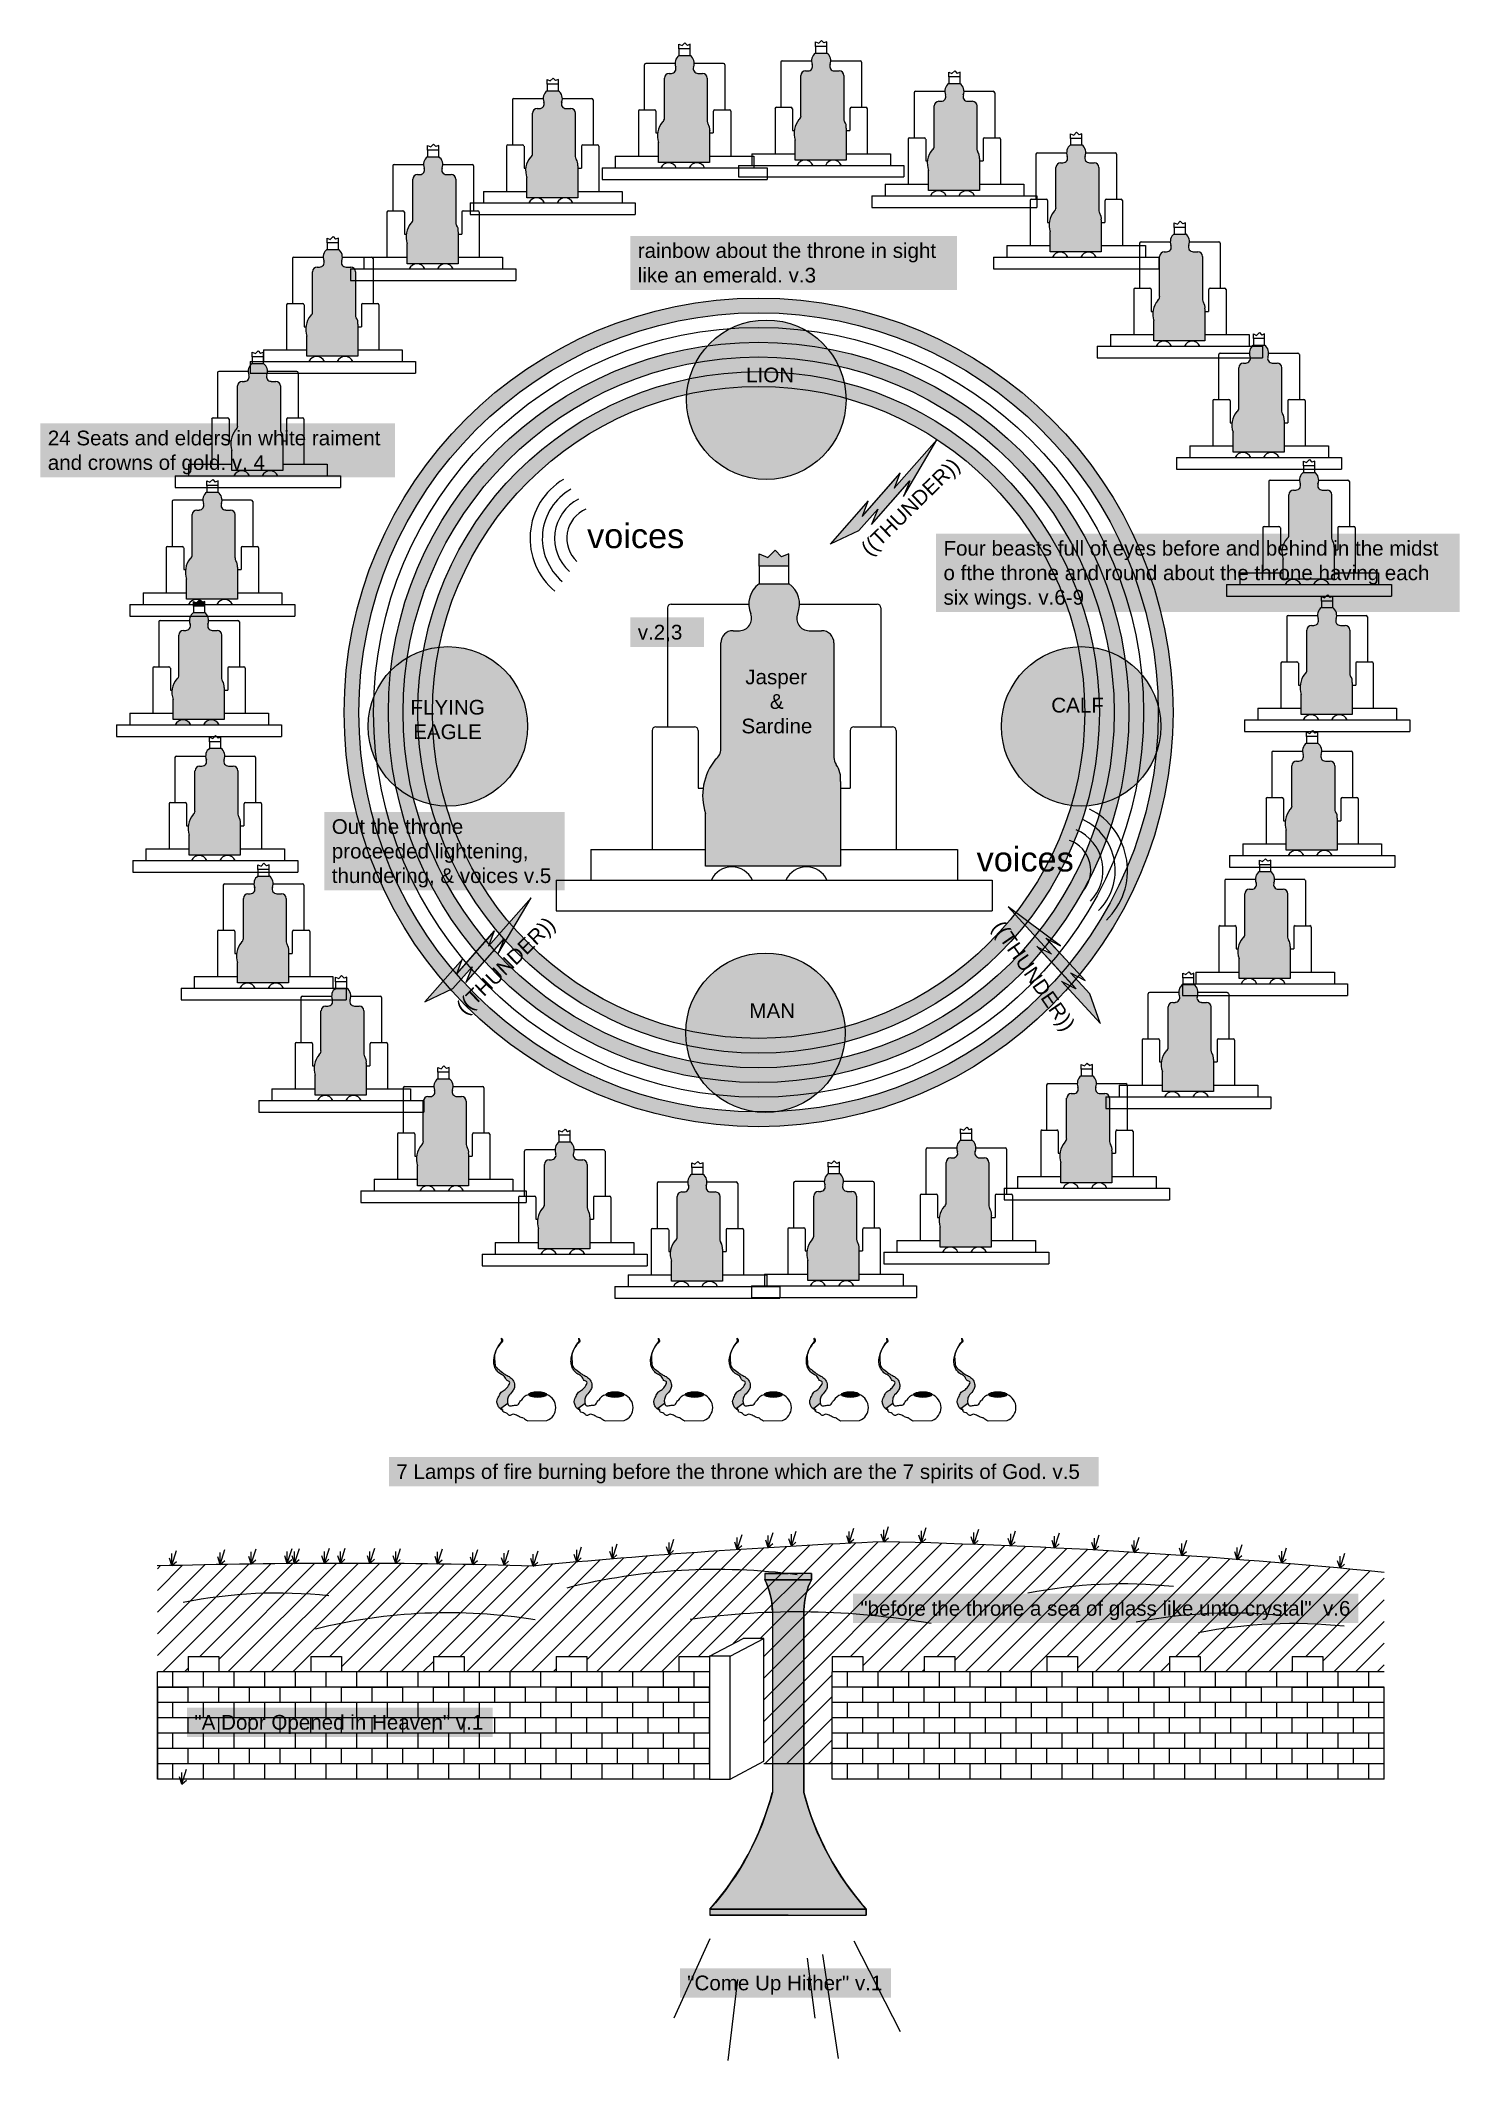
# Model space of a CAD drawing. Header units: inches. Extents: x 10.8 to 60.5, y 1.2 to 19.4.
# Drawn here: x 10.8 to 22.37, y 1.19 to 17.66 of the extents above; entities that cross this region are included whole.
import ezdxf

# ---------------------------------------------------------------- set-up
doc = ezdxf.new("R2010")
doc.units = ezdxf.units.IN
doc.header["$MEASUREMENT"] = 0
for name, color, linetype in [('4beasts', 224, 'Continuous'), ('crystalsea', 130, 'Continuous'), ('Door', 162, 'Continuous'), ('eldersthrones', 174, 'Continuous'), ('grass', 100, 'Continuous'), ('lamps', 20, 'Continuous'), ('rainbow', 86, 'Continuous'), ('text', 18, 'Continuous'), ('throne', 1, 'Continuous'), ('trumpet', 26, 'Continuous'), ('voices thunders lightening', 50, 'Continuous')]:
    doc.layers.add(name, color=color, linetype=linetype)
doc.styles.get("Standard").update_dxf_attribs({"font": 'arial.ttf'})

msp = doc.modelspace()

# ---------------------------------------------------------------- texts
at = {"layer": 'text', "char_height": 0.12, "attachment_point": 1, "bg_fill": 1, "box_fill_scale": 1.5, "bg_fill_color": 7, "bg_fill_transparency": 0}
for s, width, heights, insert in [('rainbow about the throne in sight like an emerald. v.3', 2.54133, [0.329], (15.673, 16.01)), ('\\pi0.16432;LION', 0.69387, [0], (16.392, 14.996)), ('24 Seats and elders in white raiment and crowns of gold. v. 4', 2.76957, [0.373], (10.864, 14.482)), ('Four beasts full of eyes before and behind in the midst o fthe throne and round about the throne having each six wings. v.6-9', 4.14726, [0.593], (18.165, 13.583)), ('v.2,3', 0.47932, [0], (15.673, 12.899)), ('\\pi0.075619;Jasper\\P\\pi0.27571;&\\P\\pi0.044432;Sardine', 0.65219, [0], (16.474, 12.534)), ('\\pi0.1407;CALF', 0.69387, [0], (18.903, 12.304)), ('\\pi0.056307;FLYING \\P\\pi0.078531;EAGLE', 0.69387, [0], (13.764, 12.287)), ('Out the throne proceeded lightening, thundering, & voices v.5', 1.83874, [0.644], (13.179, 11.314)), ('\\pi0.17377;MAN', 0.69387, [0], (16.409, 9.813)), ('7 Lamps of fire burning before the throne which are the 7 spirits of God. v.5', 5.66491, [0], (13.705, 6.055)), ('"before the throne a sea of glass like unto crystal"  v.6', 4.00035, [0], (17.487, 4.94)), ('"A Door Opened in Heaven" v.1', 2.37152, [0.111], (12.059, 4.011)), ('"Come Up Hither" v.1', 1.60058, [0], (16.076, 1.886))]:
    msp.add_mtext_dynamic_manual_height_columns(s, width=width, gutter_width=1, heights=heights, dxfattribs=dict(at, insert=insert))
at = {"layer": 'voices thunders lightening', "char_height": 0.12, "attachment_point": 1}
for insert, rotation in [((17.48, 13.54), 44.3881), ((14.181, 9.798), 44.3881), ((18.653, 10.501), 304.6685)]:
    msp.add_mtext_dynamic_manual_height_columns('((THUNDER))', width=0.92575, gutter_width=1, heights=[0], dxfattribs=dict(at, insert=insert, rotation=rotation))
at = {"layer": 'voices thunders lightening', "char_height": 0.2, "attachment_point": 1}
for insert in [(15.26, 13.724), (18.435, 11.088)]:
    msp.add_mtext_dynamic_manual_height_columns('voices', width=0.92575, gutter_width=1, heights=[0], dxfattribs=dict(at, insert=insert))

# ---------------------------------------------------------------- blocks, each defined once
blk = doc.blocks.new('*U42')
at = {"layer": 'eldersthrones'}
h = blk.add_hatch(color=256, dxfattribs=at)
h.dxf.hatch_style = 1
h.paths.add_polyline_path([(-0.165, -0.057, -0.243664), (-0.181, -0.088, 0.257774), (-0.212, -0.256), (-0.212, -0.419), (0.204, -0.419), (0.204, -0.16, 0.199298), (0.192, -0.105, -0.157096), (0.184, -0.083), (0.184, 0.27, 0.414214), (0.147, 0.308), (0.108, 0.308, -0.533073), (0.073, 0.36, 0.344967), (0.046, 0.453), (-0.046, 0.453, 0.344967), (-0.073, 0.36, -0.533073), (-0.108, 0.308), (-0.127, 0.308, 0.414214), (-0.165, 0.27)])
for p, q in [((-0.046, 0.507), (-0.046, 0.545)), ((-0.046, 0.545), (-0.02, 0.534)), ((-0.02, 0.534), (0.003, 0.557)), ((0.003, 0.557), (0.023, 0.536)), ((0.046, 0.545), (0.023, 0.536)), ((0.046, 0.507), (0.046, 0.545)), ((-0.329, 0.378), (-0.329, 0.011)), ((-0.317, 0.39), (-0.078, 0.39)), ((0.078, 0.39), (0.317, 0.39)), ((0.329, 0.378), (0.329, 0.011)), ((-0.165, -0.057), (-0.165, 0.27)), ((-0.127, 0.308), (-0.108, 0.308)), ((0.108, 0.308), (0.147, 0.308)), ((0.184, 0.27), (0.184, -0.083)), ((-0.365, 0.011), (-0.246, 0.011)), ((0.246, 0.011), (0.365, 0.011)), ((-0.376, 0), (-0.376, -0.367)), ((-0.234, 0), (-0.234, -0.178)), ((0.204, -0.163), (0.204, -0.419)), ((0.234, 0), (0.234, -0.178)), ((0.376, 0), (0.376, -0.367)), ((-0.234, -0.178), (-0.219, -0.178)), ((-0.212, -0.419), (-0.212, -0.253)), ((0.204, -0.178), (0.234, -0.178)), ((-0.673, -0.462), (0.673, -0.462)), ((-0.673, -0.462), (-0.673, -0.557)), ((-0.565, -0.367), (-0.212, -0.367)), ((-0.565, -0.367), (-0.565, -0.462)), ((-0.565, -0.462), (0.565, -0.462)), ((0.204, -0.419), (-0.212, -0.419)), ((0.204, -0.367), (0.565, -0.367)), ((0.565, -0.367), (0.565, -0.462)), ((0.673, -0.462), (0.673, -0.557)), ((-0.673, -0.557), (0.673, -0.557))]:
    blk.add_line(p, q, dxfattribs=at)
blk.add_lwpolyline([(-0.046, 0.453), (0.046, 0.453), (0.046, 0.507), (-0.046, 0.507)], close=True, dxfattribs=at)
for centre, radius, start, end in [((-0.317, 0.378), 0.0114, 90, 180), ((-0.108, 0.346), 0.0379, 270, 22.2436), ((0, 0.39), 0.0784, 126.1125, 202.2436), ((0, 0.39), 0.0784, 337.7564, 54.4555), ((0.108, 0.346), 0.0379, 157.7564, 270), ((0.317, 0.378), 0.0114, 0, 90), ((-0.127, 0.27), 0.0379, 90, 180), ((0.147, 0.27), 0.0379, 0, 90), ((-0.365, 0), 0.0114, 90, 180), ((-0.246, 0), 0.0114, 0, 90), ((0.246, 0), 0.0114, 90, 180), ((0.365, 0), 0.0114, 0, 90), ((-0.044, -0.2), 0.177, 140.647, 198.4658), ((-0.202, -0.057), 0.0379, 305.2236, 0), ((0.222, -0.083), 0.0379, 180, 215.7118), ((0.132, -0.148), 0.0732, 352.3924, 35.7118), ((0.242, -0.163), 0.0379, 172.3924, 180), ((-0.131, -0.49), 0.0693, 23.97, 156.03), ((0.1, -0.49), 0.0693, 23.97, 156.03)]:
    blk.add_arc(centre, radius, start, end, dxfattribs=at)
blk = doc.blocks.new('*U43')
at = {"layer": 'eldersthrones', "color": 0, "linetype": 'ByBlock', "lineweight": -2, "transparency": 16777216}
for p in [(16.055, 17.087), (17.168, 17.107), (14.98, 16.8), (18.254, 16.859), (14.005, 16.262), (19.247, 16.358), (20.092, 15.632), (13.187, 15.507), (20.737, 14.725), (12.576, 14.576), (21.145, 13.689), (12.206, 13.527), (12.097, 12.545), (21.292, 12.586), (21.17, 11.48), (12.229, 11.439), (12.623, 10.398), (20.786, 10.435), (20.161, 9.513), (13.256, 9.482), (14.09, 8.745), (19.334, 8.769), (15.077, 8.23), (18.351, 8.245), (16.159, 7.967), (17.272, 7.972)]:
    blk.add_blockref('*U42', p, dxfattribs=at)

# ---------------------------------------------------------------- hatches: boundary and pattern name
at = {"layer": '4beasts'}
h = msp.add_hatch(color=256, dxfattribs=at)
h.dxf.hatch_style = 1
h.paths.add_polyline_path([(17.371, 14.734, 1), (16.071, 14.734, 1)])
h.paths.add_polyline_path([(13.475, 12.071, 1), (14.775, 12.071, 1)])
h.paths.add_polyline_path([(19.937, 12.071, 1), (18.637, 12.071, 1)])
h.paths.add_polyline_path([(16.064, 9.573, 1), (17.364, 9.573, 1)])
h.paths.add_polyline_path([(16.514, 14.808), (16.965, 14.808), (16.965, 15.055), (16.514, 15.055)], flags=24)
h.paths.add_polyline_path([(13.776, 11.897), (14.442, 11.897), (14.442, 12.347), (13.776, 12.347)], flags=24)
h.paths.add_polyline_path([(19.006, 12.116), (19.494, 12.116), (19.494, 12.363), (19.006, 12.363)], flags=24)
h.paths.add_polyline_path([(16.54, 9.627), (16.973, 9.627), (16.973, 9.874), (16.54, 9.874)], flags=24)
at = {"layer": 'crystalsea'}
h = msp.add_hatch(dxfattribs=at)
h.set_pattern_fill('ANSI31', color=256)
h.set_pattern_definition([(45, (0, -1.25184), (-0.08838835, 0.08838835), [])])
edge = h.paths.add_edge_path()
edge.add_arc((16.387, -48.831), 54.27, 84.3214, 88.6354)
edge.add_arc((20.002, -48.797), 54.27, 92.4537, 95.4783)
edge.add_arc((13.282, -49.023), 54.27, 88.3744, 91.6104)
edge.add_line((11.757, 5.226), (11.757, 4.362))
edge.add_line((11.757, 4.362), (12.007, 4.362))
edge.add_line((12.007, 4.362), (12.007, 4.487))
edge.add_line((12.007, 4.487), (12.257, 4.487))
edge.add_line((12.257, 4.487), (12.257, 4.362))
edge.add_line((12.257, 4.362), (13.007, 4.362))
edge.add_line((13.007, 4.362), (13.007, 4.487))
edge.add_line((13.007, 4.487), (13.257, 4.487))
edge.add_line((13.257, 4.487), (13.257, 4.362))
edge.add_line((13.257, 4.362), (14.007, 4.362))
edge.add_line((14.007, 4.362), (14.007, 4.487))
edge.add_line((14.007, 4.487), (14.257, 4.487))
edge.add_line((14.257, 4.487), (14.257, 4.362))
edge.add_line((14.257, 4.362), (15.007, 4.362))
edge.add_line((15.007, 4.362), (15.007, 4.487))
edge.add_line((15.007, 4.487), (15.257, 4.487))
edge.add_line((15.257, 4.487), (15.257, 4.362))
edge.add_line((15.257, 4.362), (16.007, 4.362))
edge.add_line((16.007, 4.362), (16.007, 4.487))
edge.add_line((16.007, 4.487), (16.252, 4.487))
edge.add_line((16.252, 4.487), (16.531, 4.635))
edge.add_line((16.531, 4.635), (16.7, 4.635))
edge.add_line((16.7, 4.635), (16.7, 3.612))
edge.add_line((16.7, 3.612), (17.257, 3.612))
edge.add_line((17.257, 3.612), (17.257, 4.487))
edge.add_line((17.257, 4.487), (17.507, 4.487))
edge.add_line((17.507, 4.487), (17.507, 4.362))
edge.add_line((17.507, 4.362), (18.007, 4.362))
edge.add_line((18.007, 4.362), (18.007, 4.487))
edge.add_line((18.007, 4.487), (18.257, 4.487))
edge.add_line((18.257, 4.487), (18.257, 4.362))
edge.add_line((18.257, 4.362), (19.007, 4.362))
edge.add_line((19.007, 4.362), (19.007, 4.487))
edge.add_line((19.007, 4.487), (19.257, 4.487))
edge.add_line((19.257, 4.487), (19.257, 4.362))
edge.add_line((19.257, 4.362), (20.007, 4.362))
edge.add_line((20.007, 4.362), (20.007, 4.487))
edge.add_line((20.007, 4.487), (20.257, 4.487))
edge.add_line((20.257, 4.487), (20.257, 4.362))
edge.add_line((20.257, 4.362), (21.007, 4.362))
edge.add_line((21.007, 4.362), (21.007, 4.487))
edge.add_line((21.007, 4.487), (21.257, 4.487))
edge.add_line((21.257, 4.487), (21.257, 4.362))
edge.add_line((21.257, 4.362), (21.757, 4.362))
edge.add_line((21.757, 4.362), (21.757, 5.173))
at = {"layer": 'eldersthrones'}
h = msp.add_hatch(color=256, dxfattribs=at)
h.dxf.hatch_style = 1
h.paths.add_polyline_path([(12.143, 13.09), (12.12, 13.08), (12.1, 13.101), (12.077, 13.079), (12.051, 13.09), (12.051, 13.052), (12.143, 13.052)])
h = msp.add_hatch(color=256, dxfattribs=at)
h.dxf.hatch_style = 1
h.paths.add_polyline_path([(11.903, 12.083), (12.03, 12.083, 0.64978)])
h.paths.add_polyline_path([(12.133, 12.083), (12.26, 12.083, 0.64978)])
at = {"layer": 'lamps'}
h = msp.add_hatch(color=256, dxfattribs=at)
h.dxf.hatch_style = 1
edge = h.paths.add_edge_path()
edge.add_spline(control_points=[(14.613, 6.55), (14.61, 6.559), (14.609, 6.578), (14.619, 6.617), (14.65, 6.644), (14.67, 6.679), (14.669, 6.716), (14.653, 6.753), (14.619, 6.773), (14.583, 6.791), (14.552, 6.82), (14.509, 6.845), (14.509, 6.89), (14.504, 6.92), (14.505, 6.938), (14.506, 6.944)], knot_values=[0.874791, 0.874791, 0.874791, 0.874791, 0.9005, 0.934808, 0.988404, 1.022052, 1.052139, 1.095228, 1.136187, 1.167196, 1.216585, 1.265599, 1.302203, 1.341432, 1.358074, 1.358074, 1.358074, 1.358074], degree=3, periodic=0)
edge.add_spline(control_points=[(14.506, 6.944), (14.502, 6.931), (14.497, 6.904), (14.5, 6.87), (14.508, 6.839), (14.527, 6.814), (14.551, 6.788), (14.592, 6.777), (14.596, 6.737), (14.638, 6.729), (14.617, 6.69), (14.595, 6.664), (14.556, 6.646), (14.541, 6.606), (14.521, 6.572), (14.53, 6.537), (14.54, 6.519), (14.547, 6.512)], knot_values=[0.035123, 0.035123, 0.035123, 0.035123, 0.076366, 0.115596, 0.137502, 0.17006, 0.210568, 0.241577, 0.284988, 0.309269, 0.340685, 0.381188, 0.422147, 0.459858, 0.504593, 0.535277, 0.563672, 0.563672, 0.563672, 0.563672], degree=3, periodic=0)
edge.add_spline(control_points=[(14.547, 6.512), (14.551, 6.512), (14.555, 6.511), (14.558, 6.51)], knot_values=[2.377214, 2.377214, 2.377214, 2.377214, 2.387354, 2.387354, 2.387354, 2.387354], degree=3, periodic=0)
edge.add_line((14.558, 6.51), (14.613, 6.55))
h = msp.add_hatch(color=256, dxfattribs=at)
h.dxf.hatch_style = 1
edge = h.paths.add_edge_path()
edge.add_spline(control_points=[(15.243, 6.55), (15.24, 6.559), (15.239, 6.578), (15.249, 6.617), (15.28, 6.644), (15.3, 6.679), (15.299, 6.716), (15.283, 6.753), (15.249, 6.773), (15.213, 6.791), (15.182, 6.82), (15.139, 6.845), (15.139, 6.89), (15.134, 6.92), (15.135, 6.938), (15.136, 6.944)], knot_values=[0.874791, 0.874791, 0.874791, 0.874791, 0.9005, 0.934808, 0.988404, 1.022052, 1.052139, 1.095228, 1.136187, 1.167196, 1.216585, 1.265599, 1.302203, 1.341432, 1.358074, 1.358074, 1.358074, 1.358074], degree=3, periodic=0)
edge.add_spline(control_points=[(15.136, 6.944), (15.132, 6.931), (15.127, 6.904), (15.13, 6.87), (15.138, 6.839), (15.157, 6.814), (15.181, 6.788), (15.221, 6.777), (15.226, 6.737), (15.268, 6.729), (15.247, 6.69), (15.225, 6.664), (15.186, 6.646), (15.171, 6.606), (15.151, 6.572), (15.16, 6.537), (15.17, 6.519), (15.177, 6.512)], knot_values=[0.035123, 0.035123, 0.035123, 0.035123, 0.076366, 0.115596, 0.137502, 0.17006, 0.210568, 0.241577, 0.284988, 0.309269, 0.340685, 0.381188, 0.422147, 0.459858, 0.504593, 0.535277, 0.563672, 0.563672, 0.563672, 0.563672], degree=3, periodic=0)
edge.add_spline(control_points=[(15.177, 6.512), (15.181, 6.512), (15.185, 6.511), (15.188, 6.51)], knot_values=[2.377214, 2.377214, 2.377214, 2.377214, 2.387354, 2.387354, 2.387354, 2.387354], degree=3, periodic=0)
edge.add_line((15.188, 6.51), (15.243, 6.55))
h = msp.add_hatch(color=256, dxfattribs=at)
h.dxf.hatch_style = 1
edge = h.paths.add_edge_path()
edge.add_spline(control_points=[(15.892, 6.55), (15.889, 6.559), (15.888, 6.578), (15.898, 6.617), (15.929, 6.644), (15.949, 6.679), (15.948, 6.716), (15.932, 6.753), (15.898, 6.773), (15.862, 6.791), (15.831, 6.82), (15.788, 6.845), (15.788, 6.89), (15.783, 6.92), (15.784, 6.938), (15.785, 6.944)], knot_values=[0.874791, 0.874791, 0.874791, 0.874791, 0.9005, 0.934808, 0.988404, 1.022052, 1.052139, 1.095228, 1.136187, 1.167196, 1.216585, 1.265599, 1.302203, 1.341432, 1.358074, 1.358074, 1.358074, 1.358074], degree=3, periodic=0)
edge.add_spline(control_points=[(15.785, 6.944), (15.781, 6.931), (15.776, 6.904), (15.779, 6.87), (15.787, 6.839), (15.806, 6.814), (15.83, 6.788), (15.871, 6.777), (15.875, 6.737), (15.917, 6.729), (15.896, 6.69), (15.874, 6.664), (15.835, 6.646), (15.82, 6.606), (15.8, 6.572), (15.809, 6.537), (15.819, 6.519), (15.826, 6.512)], knot_values=[0.035123, 0.035123, 0.035123, 0.035123, 0.076366, 0.115596, 0.137502, 0.17006, 0.210568, 0.241577, 0.284988, 0.309269, 0.340685, 0.381188, 0.422147, 0.459858, 0.504593, 0.535277, 0.563672, 0.563672, 0.563672, 0.563672], degree=3, periodic=0)
edge.add_spline(control_points=[(15.826, 6.512), (15.83, 6.512), (15.834, 6.511), (15.837, 6.51)], knot_values=[2.377214, 2.377214, 2.377214, 2.377214, 2.387354, 2.387354, 2.387354, 2.387354], degree=3, periodic=0)
edge.add_line((15.837, 6.51), (15.892, 6.55))
h = msp.add_hatch(color=256, dxfattribs=at)
h.dxf.hatch_style = 1
edge = h.paths.add_edge_path()
edge.add_spline(control_points=[(16.533, 6.55), (16.531, 6.559), (16.529, 6.578), (16.539, 6.617), (16.571, 6.644), (16.591, 6.679), (16.59, 6.716), (16.574, 6.753), (16.54, 6.773), (16.504, 6.791), (16.473, 6.82), (16.429, 6.845), (16.429, 6.89), (16.425, 6.92), (16.426, 6.938), (16.427, 6.944)], knot_values=[0.874791, 0.874791, 0.874791, 0.874791, 0.9005, 0.934808, 0.988404, 1.022052, 1.052139, 1.095228, 1.136187, 1.167196, 1.216585, 1.265599, 1.302203, 1.341432, 1.358074, 1.358074, 1.358074, 1.358074], degree=3, periodic=0)
edge.add_spline(control_points=[(16.427, 6.944), (16.423, 6.931), (16.418, 6.904), (16.421, 6.87), (16.428, 6.839), (16.448, 6.814), (16.472, 6.788), (16.512, 6.777), (16.516, 6.737), (16.559, 6.729), (16.538, 6.69), (16.515, 6.664), (16.476, 6.646), (16.462, 6.606), (16.442, 6.572), (16.451, 6.537), (16.461, 6.519), (16.468, 6.512)], knot_values=[0.035123, 0.035123, 0.035123, 0.035123, 0.076366, 0.115596, 0.137502, 0.17006, 0.210568, 0.241577, 0.284988, 0.309269, 0.340685, 0.381188, 0.422147, 0.459858, 0.504593, 0.535277, 0.563672, 0.563672, 0.563672, 0.563672], degree=3, periodic=0)
edge.add_spline(control_points=[(16.468, 6.512), (16.471, 6.512), (16.475, 6.511), (16.479, 6.51)], knot_values=[2.377214, 2.377214, 2.377214, 2.377214, 2.387354, 2.387354, 2.387354, 2.387354], degree=3, periodic=0)
edge.add_line((16.479, 6.51), (16.533, 6.55))
h = msp.add_hatch(color=256, dxfattribs=at)
h.dxf.hatch_style = 1
edge = h.paths.add_edge_path()
edge.add_spline(control_points=[(17.161, 6.55), (17.159, 6.559), (17.157, 6.578), (17.167, 6.617), (17.199, 6.644), (17.219, 6.679), (17.217, 6.716), (17.202, 6.753), (17.168, 6.773), (17.131, 6.791), (17.101, 6.82), (17.057, 6.845), (17.057, 6.89), (17.052, 6.92), (17.054, 6.938), (17.054, 6.944)], knot_values=[0.874791, 0.874791, 0.874791, 0.874791, 0.9005, 0.934808, 0.988404, 1.022052, 1.052139, 1.095228, 1.136187, 1.167196, 1.216585, 1.265599, 1.302203, 1.341432, 1.358074, 1.358074, 1.358074, 1.358074], degree=3, periodic=0)
edge.add_spline(control_points=[(17.054, 6.944), (17.051, 6.931), (17.045, 6.904), (17.049, 6.87), (17.056, 6.839), (17.076, 6.814), (17.1, 6.788), (17.14, 6.777), (17.144, 6.737), (17.187, 6.729), (17.165, 6.69), (17.143, 6.664), (17.104, 6.646), (17.09, 6.606), (17.07, 6.572), (17.079, 6.537), (17.089, 6.519), (17.096, 6.512)], knot_values=[0.035123, 0.035123, 0.035123, 0.035123, 0.076366, 0.115596, 0.137502, 0.17006, 0.210568, 0.241577, 0.284988, 0.309269, 0.340685, 0.381188, 0.422147, 0.459858, 0.504593, 0.535277, 0.563672, 0.563672, 0.563672, 0.563672], degree=3, periodic=0)
edge.add_spline(control_points=[(17.096, 6.512), (17.099, 6.512), (17.103, 6.511), (17.107, 6.51)], knot_values=[2.377214, 2.377214, 2.377214, 2.377214, 2.387354, 2.387354, 2.387354, 2.387354], degree=3, periodic=0)
edge.add_line((17.107, 6.51), (17.161, 6.55))
h = msp.add_hatch(color=256, dxfattribs=at)
h.dxf.hatch_style = 1
edge = h.paths.add_edge_path()
edge.add_spline(control_points=[(17.753, 6.55), (17.751, 6.559), (17.749, 6.578), (17.759, 6.617), (17.791, 6.644), (17.81, 6.679), (17.809, 6.716), (17.793, 6.753), (17.76, 6.773), (17.723, 6.791), (17.692, 6.82), (17.649, 6.845), (17.649, 6.89), (17.644, 6.92), (17.646, 6.938), (17.646, 6.944)], knot_values=[0.874791, 0.874791, 0.874791, 0.874791, 0.9005, 0.934808, 0.988404, 1.022052, 1.052139, 1.095228, 1.136187, 1.167196, 1.216585, 1.265599, 1.302203, 1.341432, 1.358074, 1.358074, 1.358074, 1.358074], degree=3, periodic=0)
edge.add_spline(control_points=[(17.646, 6.944), (17.642, 6.931), (17.637, 6.904), (17.64, 6.87), (17.648, 6.839), (17.668, 6.814), (17.691, 6.788), (17.732, 6.777), (17.736, 6.737), (17.779, 6.729), (17.757, 6.69), (17.735, 6.664), (17.696, 6.646), (17.681, 6.606), (17.662, 6.572), (17.671, 6.537), (17.681, 6.519), (17.687, 6.512)], knot_values=[0.035123, 0.035123, 0.035123, 0.035123, 0.076366, 0.115596, 0.137502, 0.17006, 0.210568, 0.241577, 0.284988, 0.309269, 0.340685, 0.381188, 0.422147, 0.459858, 0.504593, 0.535277, 0.563672, 0.563672, 0.563672, 0.563672], degree=3, periodic=0)
edge.add_spline(control_points=[(17.687, 6.512), (17.691, 6.512), (17.695, 6.511), (17.698, 6.51)], knot_values=[2.377214, 2.377214, 2.377214, 2.377214, 2.387354, 2.387354, 2.387354, 2.387354], degree=3, periodic=0)
edge.add_line((17.699, 6.51), (17.753, 6.55))
h = msp.add_hatch(color=256, dxfattribs=at)
h.dxf.hatch_style = 1
edge = h.paths.add_edge_path()
edge.add_spline(control_points=[(18.364, 6.55), (18.362, 6.559), (18.36, 6.578), (18.37, 6.617), (18.401, 6.644), (18.421, 6.679), (18.42, 6.716), (18.404, 6.753), (18.371, 6.773), (18.334, 6.791), (18.303, 6.82), (18.26, 6.845), (18.26, 6.89), (18.255, 6.92), (18.256, 6.938), (18.257, 6.944)], knot_values=[0.874791, 0.874791, 0.874791, 0.874791, 0.9005, 0.934808, 0.988404, 1.022052, 1.052139, 1.095228, 1.136187, 1.167196, 1.216585, 1.265599, 1.302203, 1.341432, 1.358074, 1.358074, 1.358074, 1.358074], degree=3, periodic=0)
edge.add_spline(control_points=[(18.257, 6.944), (18.253, 6.931), (18.248, 6.904), (18.251, 6.87), (18.259, 6.839), (18.278, 6.814), (18.302, 6.788), (18.343, 6.777), (18.347, 6.737), (18.39, 6.729), (18.368, 6.69), (18.346, 6.664), (18.307, 6.646), (18.292, 6.606), (18.273, 6.572), (18.282, 6.537), (18.292, 6.519), (18.298, 6.512)], knot_values=[0.035123, 0.035123, 0.035123, 0.035123, 0.076366, 0.115596, 0.137502, 0.17006, 0.210568, 0.241577, 0.284988, 0.309269, 0.340685, 0.381188, 0.422147, 0.459858, 0.504593, 0.535277, 0.563672, 0.563672, 0.563672, 0.563672], degree=3, periodic=0)
edge.add_spline(control_points=[(18.298, 6.512), (18.302, 6.512), (18.306, 6.511), (18.309, 6.51)], knot_values=[2.377214, 2.377214, 2.377214, 2.377214, 2.387354, 2.387354, 2.387354, 2.387354], degree=3, periodic=0)
edge.add_line((18.31, 6.51), (18.364, 6.55))
h = msp.add_hatch(color=256, dxfattribs=at)
h.dxf.hatch_style = 1
edge = h.paths.add_edge_path()
edge.add_ellipse((14.857, 6.623), major_axis=(0.0731, 0), ratio=0.313618, start_angle=313.91, end_angle=588.4997)
edge.add_ellipse((14.858, 6.602), major_axis=(0.0502, 0), ratio=0.456322, start_angle=370.1759, end_angle=531.4803, ccw=False)
h = msp.add_hatch(color=256, dxfattribs=at)
h.dxf.hatch_style = 1
edge = h.paths.add_edge_path()
edge.add_ellipse((15.487, 6.623), major_axis=(0.0731, 0), ratio=0.313618, start_angle=313.91, end_angle=588.4997)
edge.add_ellipse((15.488, 6.602), major_axis=(0.0502, 0), ratio=0.456322, start_angle=370.1759, end_angle=531.4803, ccw=False)
h = msp.add_hatch(color=256, dxfattribs=at)
h.dxf.hatch_style = 1
edge = h.paths.add_edge_path()
edge.add_ellipse((16.136, 6.623), major_axis=(0.0731, 0), ratio=0.313618, start_angle=313.91, end_angle=588.4997)
edge.add_ellipse((16.137, 6.602), major_axis=(0.0502, 0), ratio=0.456322, start_angle=370.1759, end_angle=531.4803, ccw=False)
h = msp.add_hatch(color=256, dxfattribs=at)
h.dxf.hatch_style = 1
edge = h.paths.add_edge_path()
edge.add_ellipse((16.778, 6.623), major_axis=(0.0731, 0), ratio=0.313618, start_angle=313.91, end_angle=588.4997)
edge.add_ellipse((16.779, 6.602), major_axis=(0.0502, 0), ratio=0.456322, start_angle=370.1759, end_angle=531.4803, ccw=False)
h = msp.add_hatch(color=256, dxfattribs=at)
h.dxf.hatch_style = 1
edge = h.paths.add_edge_path()
edge.add_ellipse((17.406, 6.623), major_axis=(0.0731, 0), ratio=0.313618, start_angle=313.91, end_angle=588.4997)
edge.add_ellipse((17.407, 6.602), major_axis=(0.0502, 0), ratio=0.456322, start_angle=370.1759, end_angle=531.4803, ccw=False)
h = msp.add_hatch(color=256, dxfattribs=at)
h.dxf.hatch_style = 1
edge = h.paths.add_edge_path()
edge.add_ellipse((17.997, 6.623), major_axis=(0.0731, 0), ratio=0.313618, start_angle=313.91, end_angle=588.4997)
edge.add_ellipse((17.999, 6.602), major_axis=(0.0502, 0), ratio=0.456322, start_angle=370.1759, end_angle=531.4803, ccw=False)
h = msp.add_hatch(color=256, dxfattribs=at)
h.dxf.hatch_style = 1
edge = h.paths.add_edge_path()
edge.add_ellipse((18.608, 6.623), major_axis=(0.0731, 0), ratio=0.313618, start_angle=313.91, end_angle=588.4997)
edge.add_ellipse((18.61, 6.602), major_axis=(0.0502, 0), ratio=0.456322, start_angle=370.1759, end_angle=531.4803, ccw=False)
at = {"layer": 'rainbow'}
h = msp.add_hatch(color=256, dxfattribs=at)
h.dxf.hatch_style = 1
h.paths.add_polyline_path([(13.28, 12.185, 1), (20.037, 12.185, 1)])
h.paths.add_polyline_path([(19.917, 12.185, -1), (13.4, 12.185, -1)], flags=16)
h.paths.add_polyline_path([(19.797, 12.185, -1), (13.52, 12.185, -1)], flags=0)
h.paths.add_polyline_path([(19.677, 12.185, -1), (13.64, 12.185, -1)], flags=0)
h.paths.add_polyline_path([(19.557, 12.185, -1), (13.76, 12.185, -1)], flags=0)
h.paths.add_polyline_path([(19.437, 12.185, -1), (13.88, 12.185, -1)], flags=0)
h.paths.add_polyline_path([(19.317, 12.185, -1), (14, 12.185, -1)], flags=0)
h.paths.add_polyline_path([(13.88, 12.185, 1), (19.437, 12.185, 1)], flags=0)
h = msp.add_hatch(color=256, dxfattribs=at)
h.dxf.hatch_style = 1
h.paths.add_polyline_path([(13.64, 12.185, 1), (19.677, 12.185, 1)])
h.paths.add_polyline_path([(19.557, 12.185, -1), (13.76, 12.185, -1)], flags=16)
h.paths.add_polyline_path([(19.437, 12.185, -1), (13.88, 12.185, -1)], flags=0)
h.paths.add_polyline_path([(19.317, 12.185, -1), (14, 12.185, -1)], flags=0)
h = msp.add_hatch(color=256, dxfattribs=at)
h.dxf.hatch_style = 1
h.paths.add_polyline_path([(13.88, 12.185, 1), (19.437, 12.185, 1)])
h.paths.add_polyline_path([(19.317, 12.185, -1), (14, 12.185, -1)], flags=16)
at = {"layer": 'throne'}
h = msp.add_hatch(color=256, dxfattribs=at)
h.dxf.hatch_style = 1
h.paths.add_polyline_path([(16.977, 12.989, 0.344967), (16.907, 13.234), (16.663, 13.234, 0.344967), (16.593, 12.989, -0.533073), (16.501, 12.851), (16.45, 12.851, 0.414214), (16.35, 12.751), (16.35, 11.886, -0.243664), (16.308, 11.804, 0.257774), (16.226, 11.36), (16.226, 10.93), (17.325, 10.93), (17.325, 11.607, -0.033207), (17.326, 11.621, 0.1913), (17.291, 11.759, -0.157096), (17.272, 11.818), (17.272, 12.751, 0.414214), (17.172, 12.851), (17.069, 12.851, -0.533073)])
h.paths.add_polyline_path([(16.905, 13.477), (16.846, 13.453), (16.792, 13.507), (16.733, 13.448), (16.663, 13.477), (16.663, 13.377), (16.905, 13.377)])
h.paths.add_polyline_path([(16.481, 11.944), (17.118, 11.944), (17.118, 12.596), (16.481, 12.596)], flags=24)
at = {"layer": 'trumpet'}
h = msp.add_hatch(color=256, dxfattribs=at)
h.dxf.hatch_style = 1
h.paths.add_polyline_path([(17.027, 3.378), (17.027, 4.864, -0.109008), (17.089, 5.114), (16.899, 5.114), (16.708, 5.114, -0.109008), (16.77, 4.864), (16.77, 3.378, -0.119848), (16.261, 2.428), (16.899, 2.428), (17.536, 2.428, -0.119848)])
h.paths.add_polyline_path([(17.536, 2.428), (16.899, 2.428), (16.261, 2.428), (16.261, 2.378), (16.899, 2.378), (17.536, 2.378)])
h.paths.add_polyline_path([(17.089, 5.164), (16.899, 5.164), (16.708, 5.164), (16.708, 5.114), (16.899, 5.114), (17.089, 5.114)])
at = {"layer": 'voices thunders lightening'}
h = msp.add_hatch(color=256, dxfattribs=at)
h.dxf.hatch_style = 1
h.paths.add_polyline_path([(17.505, 13.785), (17.548, 13.902), (17.245, 13.558), (17.474, 13.667), (17.629, 13.843), (17.578, 13.717), (17.888, 14.069), (17.89, 14.072), (17.839, 13.946), (18.11, 14.406), (17.766, 14.014), (17.809, 14.131)])
h = msp.add_hatch(color=256, dxfattribs=at)
h.dxf.hatch_style = 1
h.paths.add_polyline_path([(14.198, 10.053), (14.241, 10.17), (13.938, 9.826), (14.167, 9.934), (14.322, 10.11), (14.271, 9.984), (14.581, 10.337), (14.583, 10.339), (14.532, 10.213), (14.803, 10.673), (14.458, 10.282), (14.502, 10.399)])
h = msp.add_hatch(color=256, dxfattribs=at)
h.dxf.hatch_style = 1
h.paths.add_polyline_path([(19.244, 9.932), (19.132, 9.988), (19.443, 9.65), (19.359, 9.889), (19.2, 10.062), (19.32, 9.998), (19.002, 10.343), (19, 10.345), (19.12, 10.281), (18.691, 10.6), (19.044, 10.216), (18.932, 10.271)])

# ---------------------------------------------------------------- linework, layer by layer
at = {"layer": '4beasts'}
for centre in [(16.721, 14.734), (14.125, 12.071), (19.287, 12.071), (16.714, 9.573)]:
    msp.add_circle(centre, 0.65, dxfattribs=at)
at = {"layer": 'crystalsea'}
msp.add_line((17.257, 3.612), (16.7, 3.612), dxfattribs=at)
for centre, radius, start, end in [((20.002, -48.797), 54.27, 92.4537, 95.4783), ((16.387, -48.831), 54.27, 84.3214, 88.6354), ((13.282, -49.023), 54.27, 88.3744, 91.6104), ((16.316, 0.196), 5.001, 82.4452, 104.1244), ((12.738, 1.038), 3.966, 83.9819, 101.2162), ((19.623, 1.113), 3.966, 83.9819, 101.2162), ((14.125, 0.387), 4.457, 80.8076, 104.0152), ((16.981, -1.351), 6.202, 79.9438, 98.17), ((20.508, 0.876), 3.966, 83.9819, 101.2162), ((21.015, 0.79), 3.966, 83.9819, 101.2162)]:
    msp.add_arc(centre, radius, start, end, dxfattribs=at)
at = {"layer": 'Door'}
for p, q in [((16.257, 4.489), (16.531, 4.635)), ((16.425, 4.489), (16.7, 4.635)), ((16.7, 4.635), (16.531, 4.635)), ((16.7, 3.633), (16.7, 4.635)), ((12.007, 4.487), (12.257, 4.487)), ((12.007, 4.487), (12.007, 4.362)), ((12.257, 4.487), (12.257, 4.362)), ((13.007, 4.487), (13.007, 4.362)), ((13.007, 4.487), (13.257, 4.487)), ((13.257, 4.487), (13.257, 4.362)), ((14.007, 4.487), (14.007, 4.362)), ((14.007, 4.487), (14.257, 4.487)), ((14.257, 4.487), (14.257, 4.362)), ((15.007, 4.487), (15.007, 4.362)), ((15.007, 4.487), (15.257, 4.487)), ((15.257, 4.487), (15.257, 4.362)), ((16.007, 4.487), (16.007, 4.362)), ((16.007, 4.487), (16.257, 4.487)), ((16.257, 4.487), (16.257, 4.362)), ((16.257, 4.487), (16.257, 3.487)), ((17.257, 4.487), (17.257, 4.362)), ((17.257, 4.487), (17.507, 4.487)), ((17.507, 4.487), (17.507, 4.362)), ((18.007, 4.487), (18.007, 4.362)), ((18.007, 4.487), (18.257, 4.487)), ((18.257, 4.487), (18.257, 4.362)), ((19.007, 4.487), (19.007, 4.362)), ((19.007, 4.487), (19.257, 4.487)), ((19.257, 4.487), (19.257, 4.362)), ((20.007, 4.487), (20.007, 4.362)), ((20.007, 4.487), (20.257, 4.487)), ((20.257, 4.487), (20.257, 4.362)), ((21.007, 4.487), (21.007, 4.362)), ((21.007, 4.487), (21.257, 4.487)), ((21.257, 4.487), (21.257, 4.362)), ((11.757, 3.487), (11.757, 4.362)), ((16.257, 4.362), (11.757, 4.362)), ((11.882, 4.237), (11.882, 4.362)), ((12.132, 4.237), (12.132, 4.362)), ((12.382, 4.237), (12.382, 4.362)), ((12.632, 4.237), (12.632, 4.362)), ((12.882, 4.237), (12.882, 4.362)), ((13.132, 4.237), (13.132, 4.362)), ((13.382, 4.237), (13.382, 4.362)), ((13.632, 4.237), (13.632, 4.362)), ((13.882, 4.237), (13.882, 4.362)), ((14.132, 4.237), (14.132, 4.362)), ((14.382, 4.237), (14.382, 4.362)), ((14.632, 4.237), (14.632, 4.362)), ((14.882, 4.237), (14.882, 4.362)), ((15.132, 4.237), (15.132, 4.362)), ((15.382, 4.237), (15.382, 4.362)), ((15.632, 4.237), (15.632, 4.362)), ((15.882, 4.237), (15.882, 4.362)), ((16.132, 4.237), (16.132, 4.362)), ((21.757, 4.362), (17.257, 4.362)), ((17.257, 3.487), (17.257, 4.362)), ((17.382, 4.237), (17.382, 4.362)), ((17.632, 4.237), (17.632, 4.362)), ((17.882, 4.237), (17.882, 4.362)), ((18.132, 4.237), (18.132, 4.362)), ((18.382, 4.237), (18.382, 4.362)), ((18.632, 4.237), (18.632, 4.362)), ((18.882, 4.237), (18.882, 4.362)), ((19.132, 4.237), (19.132, 4.362)), ((19.382, 4.237), (19.382, 4.362)), ((19.632, 4.237), (19.632, 4.362)), ((19.882, 4.237), (19.882, 4.362)), ((20.132, 4.237), (20.132, 4.362)), ((20.382, 4.237), (20.382, 4.362)), ((20.632, 4.237), (20.632, 4.362)), ((20.882, 4.237), (20.882, 4.362)), ((21.132, 4.237), (21.132, 4.362)), ((21.382, 4.237), (21.382, 4.362)), ((21.632, 4.237), (21.632, 4.362)), ((11.757, 4.237), (12.007, 4.237)), ((11.757, 4.237), (11.757, 3.487)), ((13.507, 4.237), (11.757, 4.237)), ((12.007, 4.112), (12.007, 4.237)), ((12.257, 4.237), (13.007, 4.237)), ((12.257, 4.112), (12.257, 4.237)), ((12.507, 4.112), (12.507, 4.237)), ((12.757, 4.112), (12.757, 4.237)), ((13.007, 4.112), (13.007, 4.237)), ((13.257, 4.237), (13.507, 4.237)), ((13.257, 4.112), (13.257, 4.237)), ((13.507, 4.112), (13.507, 4.237)), ((13.507, 4.237), (13.757, 4.237)), ((15.257, 4.237), (13.507, 4.237)), ((13.757, 4.112), (13.757, 4.237)), ((14.007, 4.237), (14.757, 4.237)), ((14.007, 4.112), (14.007, 4.237)), ((14.257, 4.112), (14.257, 4.237)), ((14.507, 4.112), (14.507, 4.237)), ((14.757, 4.112), (14.757, 4.237)), ((15.007, 4.237), (15.257, 4.237)), ((15.007, 4.112), (15.007, 4.237)), ((15.257, 4.112), (15.257, 4.237)), ((15.257, 4.237), (15.507, 4.237)), ((16.257, 4.237), (15.257, 4.237)), ((15.507, 4.112), (15.507, 4.237)), ((15.757, 4.237), (16.257, 4.237)), ((15.757, 4.112), (15.757, 4.237)), ((16.007, 4.112), (16.007, 4.237)), ((16.257, 4.112), (16.257, 4.237)), ((18.757, 4.237), (17.257, 4.237)), ((17.507, 4.237), (18.257, 4.237)), ((17.507, 4.112), (17.507, 4.237)), ((17.757, 4.112), (17.757, 4.237)), ((18.007, 4.112), (18.007, 4.237)), ((18.257, 4.112), (18.257, 4.237)), ((18.507, 4.237), (18.757, 4.237)), ((18.507, 4.112), (18.507, 4.237)), ((18.757, 4.112), (18.757, 4.237)), ((18.757, 4.237), (19.007, 4.237)), ((20.507, 4.237), (18.757, 4.237)), ((19.007, 4.112), (19.007, 4.237)), ((19.257, 4.237), (20.007, 4.237)), ((19.257, 4.112), (19.257, 4.237)), ((19.507, 4.112), (19.507, 4.237)), ((19.757, 4.112), (19.757, 4.237)), ((20.007, 4.112), (20.007, 4.237)), ((20.257, 4.237), (20.507, 4.237)), ((20.257, 4.112), (20.257, 4.237)), ((20.507, 4.112), (20.507, 4.237)), ((20.507, 4.237), (20.757, 4.237)), ((21.757, 4.237), (20.507, 4.237)), ((20.757, 4.112), (20.757, 4.237)), ((21.007, 4.237), (21.757, 4.237)), ((21.007, 4.112), (21.007, 4.237)), ((21.257, 4.112), (21.257, 4.237)), ((21.507, 4.112), (21.507, 4.237)), ((21.757, 3.487), (21.757, 4.237)), ((21.757, 4.112), (21.757, 4.237)), ((13.507, 4.112), (11.757, 4.112)), ((13.507, 3.987), (11.757, 3.987)), ((11.882, 3.987), (11.882, 4.112)), ((12.007, 3.862), (12.007, 3.987)), ((12.132, 3.987), (12.132, 4.112)), ((12.257, 3.862), (12.257, 3.987)), ((12.382, 3.987), (12.382, 4.112)), ((12.507, 3.862), (12.507, 3.987)), ((12.632, 3.987), (12.632, 4.112)), ((12.757, 3.862), (12.757, 3.987)), ((12.882, 3.987), (12.882, 4.112)), ((13.007, 3.862), (13.007, 3.987)), ((13.132, 3.987), (13.132, 4.112)), ((13.257, 3.862), (13.257, 3.987)), ((13.382, 3.987), (13.382, 4.112)), ((15.257, 4.112), (13.507, 4.112)), ((13.507, 3.862), (13.507, 3.987)), ((15.257, 3.987), (13.507, 3.987)), ((13.632, 3.987), (13.632, 4.112)), ((13.757, 3.862), (13.757, 3.987)), ((13.882, 3.987), (13.882, 4.112)), ((14.007, 3.862), (14.007, 3.987)), ((14.132, 3.987), (14.132, 4.112)), ((14.257, 3.862), (14.257, 3.987)), ((14.382, 3.987), (14.382, 4.112)), ((14.507, 3.862), (14.507, 3.987)), ((14.632, 3.987), (14.632, 4.112)), ((14.757, 3.862), (14.757, 3.987)), ((14.882, 3.987), (14.882, 4.112)), ((15.007, 3.862), (15.007, 3.987)), ((15.132, 3.987), (15.132, 4.112)), ((16.257, 4.112), (15.257, 4.112)), ((15.257, 3.862), (15.257, 3.987)), ((16.257, 3.987), (15.257, 3.987)), ((15.382, 3.987), (15.382, 4.112)), ((15.507, 3.862), (15.507, 3.987)), ((15.632, 3.987), (15.632, 4.112)), ((15.757, 3.862), (15.757, 3.987)), ((15.882, 3.987), (15.882, 4.112)), ((16.007, 3.862), (16.007, 3.987)), ((16.132, 3.987), (16.132, 4.112)), ((16.257, 3.862), (16.257, 3.987)), ((18.757, 4.112), (17.257, 4.112)), ((18.757, 3.987), (17.257, 3.987)), ((17.257, 3.862), (17.257, 3.987)), ((17.382, 3.987), (17.382, 4.112)), ((17.507, 3.862), (17.507, 3.987)), ((17.632, 3.987), (17.632, 4.112)), ((17.757, 3.862), (17.757, 3.987)), ((17.882, 3.987), (17.882, 4.112)), ((18.007, 3.862), (18.007, 3.987)), ((18.132, 3.987), (18.132, 4.112)), ((18.257, 3.862), (18.257, 3.987)), ((18.382, 3.987), (18.382, 4.112)), ((18.507, 3.862), (18.507, 3.987)), ((18.632, 3.987), (18.632, 4.112)), ((20.507, 4.112), (18.757, 4.112)), ((18.757, 3.862), (18.757, 3.987)), ((20.507, 3.987), (18.757, 3.987)), ((18.882, 3.987), (18.882, 4.112)), ((19.007, 3.862), (19.007, 3.987)), ((19.132, 3.987), (19.132, 4.112)), ((19.257, 3.862), (19.257, 3.987)), ((19.382, 3.987), (19.382, 4.112)), ((19.507, 3.862), (19.507, 3.987)), ((19.632, 3.987), (19.632, 4.112)), ((19.757, 3.862), (19.757, 3.987)), ((19.882, 3.987), (19.882, 4.112)), ((20.007, 3.862), (20.007, 3.987)), ((20.132, 3.987), (20.132, 4.112)), ((20.257, 3.862), (20.257, 3.987)), ((20.382, 3.987), (20.382, 4.112)), ((21.757, 4.112), (20.507, 4.112)), ((20.507, 3.862), (20.507, 3.987)), ((21.757, 3.987), (20.507, 3.987)), ((20.632, 3.987), (20.632, 4.112)), ((20.757, 3.862), (20.757, 3.987)), ((20.882, 3.987), (20.882, 4.112)), ((21.007, 3.862), (21.007, 3.987)), ((21.132, 3.987), (21.132, 4.112)), ((21.257, 3.862), (21.257, 3.987)), ((21.382, 3.987), (21.382, 4.112)), ((21.507, 3.862), (21.507, 3.987)), ((21.632, 3.987), (21.632, 4.112)), ((21.757, 3.862), (21.757, 3.987)), ((13.507, 3.862), (11.757, 3.862)), ((11.882, 3.737), (11.882, 3.862)), ((12.132, 3.737), (12.132, 3.862)), ((12.382, 3.737), (12.382, 3.862)), ((12.632, 3.737), (12.632, 3.862)), ((12.882, 3.737), (12.882, 3.862)), ((13.132, 3.737), (13.132, 3.862)), ((13.382, 3.737), (13.382, 3.862)), ((15.257, 3.862), (13.507, 3.862)), ((13.632, 3.737), (13.632, 3.862)), ((13.882, 3.737), (13.882, 3.862)), ((14.132, 3.737), (14.132, 3.862)), ((14.382, 3.737), (14.382, 3.862)), ((14.632, 3.737), (14.632, 3.862)), ((14.882, 3.737), (14.882, 3.862)), ((15.132, 3.737), (15.132, 3.862)), ((16.257, 3.862), (15.257, 3.862)), ((15.382, 3.737), (15.382, 3.862)), ((15.632, 3.737), (15.632, 3.862)), ((15.882, 3.737), (15.882, 3.862)), ((16.132, 3.737), (16.132, 3.862)), ((18.757, 3.862), (17.257, 3.862)), ((17.382, 3.737), (17.382, 3.862)), ((17.632, 3.737), (17.632, 3.862)), ((17.882, 3.737), (17.882, 3.862)), ((18.132, 3.737), (18.132, 3.862)), ((18.382, 3.737), (18.382, 3.862)), ((18.632, 3.737), (18.632, 3.862)), ((20.507, 3.862), (18.757, 3.862)), ((18.882, 3.737), (18.882, 3.862)), ((19.132, 3.737), (19.132, 3.862)), ((19.382, 3.737), (19.382, 3.862)), ((19.632, 3.737), (19.632, 3.862)), ((19.882, 3.737), (19.882, 3.862)), ((20.132, 3.737), (20.132, 3.862)), ((20.382, 3.737), (20.382, 3.862)), ((21.757, 3.862), (20.507, 3.862)), ((20.632, 3.737), (20.632, 3.862)), ((20.882, 3.737), (20.882, 3.862)), ((21.132, 3.737), (21.132, 3.862)), ((21.382, 3.737), (21.382, 3.862)), ((21.632, 3.737), (21.632, 3.862)), ((13.507, 3.737), (11.757, 3.737)), ((12.007, 3.612), (12.007, 3.737)), ((12.257, 3.612), (12.257, 3.737)), ((12.507, 3.612), (12.507, 3.737)), ((12.757, 3.612), (12.757, 3.737)), ((13.007, 3.612), (13.007, 3.737)), ((13.257, 3.612), (13.257, 3.737)), ((13.507, 3.612), (13.507, 3.737)), ((15.257, 3.737), (13.507, 3.737)), ((13.757, 3.612), (13.757, 3.737)), ((14.007, 3.612), (14.007, 3.737)), ((14.257, 3.612), (14.257, 3.737)), ((14.507, 3.612), (14.507, 3.737)), ((14.757, 3.612), (14.757, 3.737)), ((15.007, 3.612), (15.007, 3.737)), ((15.257, 3.612), (15.257, 3.737)), ((16.257, 3.737), (15.257, 3.737)), ((15.507, 3.612), (15.507, 3.737)), ((15.757, 3.612), (15.757, 3.737)), ((16.007, 3.612), (16.007, 3.737)), ((16.257, 3.612), (16.257, 3.737)), ((16.425, 3.487), (16.7, 3.633)), ((18.757, 3.737), (17.257, 3.737)), ((17.257, 3.612), (17.257, 3.737)), ((17.507, 3.612), (17.507, 3.737)), ((17.757, 3.612), (17.757, 3.737)), ((18.007, 3.612), (18.007, 3.737)), ((18.257, 3.612), (18.257, 3.737)), ((18.507, 3.612), (18.507, 3.737)), ((18.757, 3.612), (18.757, 3.737)), ((20.507, 3.737), (18.757, 3.737)), ((19.007, 3.612), (19.007, 3.737)), ((19.257, 3.612), (19.257, 3.737)), ((19.507, 3.612), (19.507, 3.737)), ((19.757, 3.612), (19.757, 3.737)), ((20.007, 3.612), (20.007, 3.737)), ((20.257, 3.612), (20.257, 3.737)), ((20.507, 3.612), (20.507, 3.737)), ((21.757, 3.737), (20.507, 3.737)), ((20.757, 3.612), (20.757, 3.737)), ((21.007, 3.612), (21.007, 3.737)), ((21.257, 3.612), (21.257, 3.737)), ((21.507, 3.612), (21.507, 3.737)), ((21.757, 3.612), (21.757, 3.737)), ((13.507, 3.612), (11.757, 3.612)), ((16.257, 3.487), (11.757, 3.487)), ((11.882, 3.487), (11.882, 3.612)), ((12.132, 3.487), (12.132, 3.612)), ((12.382, 3.487), (12.382, 3.612)), ((12.632, 3.487), (12.632, 3.612)), ((12.882, 3.487), (12.882, 3.612)), ((13.132, 3.487), (13.132, 3.612)), ((13.382, 3.487), (13.382, 3.612)), ((15.257, 3.612), (13.507, 3.612)), ((13.632, 3.487), (13.632, 3.612)), ((13.882, 3.487), (13.882, 3.612)), ((14.132, 3.487), (14.132, 3.612)), ((14.382, 3.487), (14.382, 3.612)), ((14.632, 3.487), (14.632, 3.612)), ((14.882, 3.487), (14.882, 3.612)), ((15.132, 3.487), (15.132, 3.612)), ((16.257, 3.612), (15.257, 3.612)), ((15.382, 3.487), (15.382, 3.612)), ((15.632, 3.487), (15.632, 3.612)), ((15.882, 3.487), (15.882, 3.612)), ((16.132, 3.487), (16.132, 3.612)), ((18.757, 3.612), (17.257, 3.612)), ((21.757, 3.487), (17.257, 3.487)), ((17.382, 3.487), (17.382, 3.612)), ((17.632, 3.487), (17.632, 3.612)), ((17.882, 3.487), (17.882, 3.612)), ((18.132, 3.487), (18.132, 3.612)), ((18.382, 3.487), (18.382, 3.612)), ((18.632, 3.487), (18.632, 3.612)), ((20.507, 3.612), (18.757, 3.612)), ((18.882, 3.487), (18.882, 3.612)), ((19.132, 3.487), (19.132, 3.612)), ((19.382, 3.487), (19.382, 3.612)), ((19.632, 3.487), (19.632, 3.612)), ((19.882, 3.487), (19.882, 3.612)), ((20.132, 3.487), (20.132, 3.612)), ((20.382, 3.487), (20.382, 3.612)), ((21.757, 3.612), (20.507, 3.612)), ((20.632, 3.487), (20.632, 3.612)), ((20.882, 3.487), (20.882, 3.612)), ((21.132, 3.487), (21.132, 3.612)), ((21.382, 3.487), (21.382, 3.612)), ((21.632, 3.487), (21.632, 3.612))]:
    msp.add_line(p, q, dxfattribs=at)
msp.add_lwpolyline([(16.257, 3.487), (16.425, 3.487), (16.425, 4.489), (16.257, 4.489)], close=True, dxfattribs=at)
at = {"layer": 'grass'}
for p, q in [((15.929, 5.32), (15.968, 5.444)), ((16.484, 5.359), (16.523, 5.483)), ((16.484, 5.359), (16.484, 5.457)), ((16.737, 5.375), (16.717, 5.436)), ((16.737, 5.375), (16.776, 5.498)), ((16.737, 5.375), (16.737, 5.473)), ((16.926, 5.386), (16.905, 5.447)), ((16.926, 5.386), (16.965, 5.509)), ((16.926, 5.386), (16.926, 5.484)), ((17.396, 5.411), (17.376, 5.472)), ((17.396, 5.411), (17.435, 5.534)), ((17.396, 5.411), (17.396, 5.508)), ((17.396, 5.411), (17.433, 5.444)), ((17.679, 5.423), (17.658, 5.485)), ((17.679, 5.423), (17.718, 5.547)), ((17.679, 5.423), (17.679, 5.521)), ((17.679, 5.423), (17.716, 5.456)), ((17.985, 5.415), (17.965, 5.477)), ((17.985, 5.415), (18.024, 5.539)), ((17.985, 5.415), (17.985, 5.513)), ((17.985, 5.415), (18.022, 5.448)), ((18.412, 5.401), (18.392, 5.462)), ((18.412, 5.401), (18.452, 5.525)), ((18.412, 5.401), (18.412, 5.499)), ((18.713, 5.389), (18.693, 5.45)), ((18.713, 5.389), (18.752, 5.513)), ((18.713, 5.389), (18.713, 5.487)), ((19.071, 5.372), (19.11, 5.496)), ((19.071, 5.372), (19.071, 5.47)), ((19.396, 5.355), (19.435, 5.479)), ((19.396, 5.355), (19.396, 5.453)), ((19.72, 5.336), (19.759, 5.46)), ((11.875, 5.229), (11.855, 5.29)), ((11.875, 5.229), (11.914, 5.352)), ((11.875, 5.229), (11.875, 5.327)), ((12.269, 5.238), (12.249, 5.299)), ((12.269, 5.238), (12.308, 5.361)), ((12.269, 5.238), (12.269, 5.335)), ((12.269, 5.238), (12.306, 5.271)), ((12.523, 5.242), (12.503, 5.303)), ((12.523, 5.242), (12.562, 5.365)), ((12.523, 5.242), (12.523, 5.34)), ((12.523, 5.242), (12.56, 5.275)), ((12.816, 5.245), (12.796, 5.307)), ((12.816, 5.245), (12.855, 5.369)), ((12.816, 5.245), (12.816, 5.343)), ((12.816, 5.245), (12.853, 5.278)), ((12.876, 5.246), (12.855, 5.307)), ((12.876, 5.246), (12.915, 5.369)), ((12.876, 5.246), (12.876, 5.343)), ((12.876, 5.246), (12.912, 5.279)), ((13.119, 5.247), (13.099, 5.308)), ((13.119, 5.247), (13.159, 5.37)), ((13.119, 5.247), (13.119, 5.345)), ((13.119, 5.247), (13.156, 5.28)), ((13.249, 5.247), (13.228, 5.309)), ((13.249, 5.247), (13.288, 5.371)), ((13.249, 5.247), (13.249, 5.345)), ((13.249, 5.247), (13.285, 5.28)), ((13.49, 5.247), (13.469, 5.308)), ((13.49, 5.247), (13.529, 5.37)), ((13.49, 5.247), (13.49, 5.344)), ((13.49, 5.247), (13.527, 5.28)), ((13.7, 5.246), (13.679, 5.307)), ((13.7, 5.246), (13.739, 5.369)), ((13.7, 5.246), (13.7, 5.343)), ((13.7, 5.246), (13.737, 5.279)), ((14.042, 5.242), (14.021, 5.303)), ((14.042, 5.242), (14.081, 5.365)), ((14.042, 5.242), (14.042, 5.34)), ((14.042, 5.242), (14.078, 5.275)), ((14.33, 5.237), (14.309, 5.298)), ((14.33, 5.237), (14.369, 5.361)), ((14.33, 5.237), (14.33, 5.335)), ((14.583, 5.232), (14.562, 5.293)), ((14.583, 5.232), (14.622, 5.355)), ((14.583, 5.232), (14.583, 5.329)), ((14.821, 5.225), (14.801, 5.287)), ((14.821, 5.225), (14.86, 5.349)), ((14.821, 5.225), (14.821, 5.323)), ((15.176, 5.258), (15.155, 5.32)), ((15.176, 5.258), (15.215, 5.382)), ((15.176, 5.258), (15.176, 5.356)), ((15.176, 5.258), (15.212, 5.291)), ((15.466, 5.283), (15.445, 5.345)), ((15.466, 5.283), (15.505, 5.407)), ((15.466, 5.283), (15.466, 5.381)), ((15.466, 5.283), (15.502, 5.316)), ((15.929, 5.32), (15.908, 5.382)), ((15.929, 5.32), (15.929, 5.418)), ((15.929, 5.32), (15.965, 5.353)), ((16.484, 5.359), (16.464, 5.42)), ((16.484, 5.359), (16.521, 5.392)), ((16.737, 5.375), (16.774, 5.408)), ((16.926, 5.386), (16.962, 5.419)), ((18.412, 5.401), (18.449, 5.434)), ((18.713, 5.389), (18.75, 5.422)), ((19.071, 5.372), (19.051, 5.434)), ((19.071, 5.372), (19.108, 5.405)), ((19.396, 5.355), (19.375, 5.417)), ((19.396, 5.355), (19.432, 5.388)), ((19.72, 5.336), (19.7, 5.398)), ((19.72, 5.336), (19.72, 5.434)), ((19.72, 5.336), (19.757, 5.369)), ((20.109, 5.311), (20.089, 5.372)), ((20.109, 5.311), (20.148, 5.435)), ((20.109, 5.311), (20.109, 5.409)), ((20.109, 5.311), (20.146, 5.344)), ((20.56, 5.278), (20.54, 5.34)), ((20.56, 5.278), (20.6, 5.402)), ((20.56, 5.278), (20.56, 5.376)), ((20.56, 5.278), (20.597, 5.311)), ((20.922, 5.249), (20.902, 5.31)), ((20.922, 5.249), (20.961, 5.373)), ((20.922, 5.249), (20.922, 5.347)), ((20.922, 5.249), (20.959, 5.282)), ((21.398, 5.207), (21.437, 5.331)), ((21.398, 5.207), (21.398, 5.305)), ((11.875, 5.229), (11.912, 5.262)), ((14.33, 5.237), (14.366, 5.27)), ((14.583, 5.232), (14.619, 5.265)), ((14.821, 5.225), (14.858, 5.258)), ((21.398, 5.207), (21.377, 5.268)), ((21.398, 5.207), (21.434, 5.24)), ((11.957, 3.446), (11.937, 3.507)), ((11.957, 3.446), (11.996, 3.569)), ((11.957, 3.446), (11.957, 3.543)), ((11.957, 3.446), (11.994, 3.479))]:
    msp.add_line(p, q, dxfattribs=at)
at = {"layer": 'lamps'}
for p, q in [((14.776, 6.41), (14.933, 6.411)), ((15.406, 6.41), (15.563, 6.411)), ((16.055, 6.41), (16.212, 6.411)), ((16.697, 6.41), (16.853, 6.411)), ((17.325, 6.41), (17.481, 6.411)), ((17.917, 6.41), (18.073, 6.411)), ((18.528, 6.41), (18.684, 6.411))]:
    msp.add_line(p, q, dxfattribs=at)
for points in [[(14.613, 6.55), (14.558, 6.51), (14.558, 6.51)], [(15.243, 6.55), (15.188, 6.51), (15.188, 6.51)], [(15.892, 6.55), (15.837, 6.51), (15.837, 6.51)], [(16.533, 6.55), (16.479, 6.51), (16.479, 6.51)], [(17.161, 6.55), (17.107, 6.51), (17.107, 6.51)], [(17.753, 6.55), (17.698, 6.51), (17.698, 6.51)], [(18.364, 6.55), (18.309, 6.51), (18.309, 6.51)]]:
    msp.add_lwpolyline(points, dxfattribs=at)
for centre, start, end in [((14.818, 6.515), 108.7739, 147.4974), ((14.892, 6.517), 291.1395, 68.9648), ((15.448, 6.515), 108.7739, 147.4974), ((15.522, 6.517), 291.1395, 68.9648), ((16.097, 6.515), 108.7739, 147.4974), ((16.171, 6.517), 291.1395, 68.9648), ((16.739, 6.515), 108.7739, 147.4974), ((16.812, 6.517), 291.1395, 68.9648), ((17.367, 6.515), 108.7739, 147.4974), ((17.44, 6.517), 291.1395, 68.9648), ((17.958, 6.515), 108.7739, 147.4974), ((18.032, 6.517), 291.1395, 68.9648), ((18.569, 6.515), 108.7739, 147.4974), ((18.643, 6.517), 291.1395, 68.9648), ((14.818, 6.515), 228.5311, 248.3942), ((15.448, 6.515), 228.5311, 248.3942), ((16.097, 6.515), 228.5311, 248.3942), ((16.739, 6.515), 228.5311, 248.3942), ((17.367, 6.515), 228.5311, 248.3942), ((17.958, 6.515), 228.5311, 248.3942), ((18.569, 6.515), 228.5311, 248.3942)]:
    msp.add_arc(centre, 0.113, start, end, dxfattribs=at)
for centre in [(14.857, 6.623), (15.487, 6.623), (16.136, 6.623), (16.778, 6.623), (17.406, 6.623), (17.997, 6.623), (18.608, 6.623)]:
    msp.add_ellipse(centre, major_axis=(0.0731, 0), ratio=0.313618, dxfattribs=at)
for centre in [(14.858, 6.602), (15.488, 6.602), (16.137, 6.602), (16.779, 6.602), (17.407, 6.602), (17.999, 6.602), (18.61, 6.602)]:
    msp.add_ellipse(centre, major_axis=(0.0502, 0), ratio=0.456322, start_param=6.440309, end_param=9.276081, dxfattribs=at)
for points, knots in [([(14.577, 6.494), (14.566, 6.499), (14.546, 6.508), (14.53, 6.537), (14.521, 6.572), (14.541, 6.606), (14.556, 6.646), (14.595, 6.664), (14.617, 6.69), (14.638, 6.729), (14.596, 6.737), (14.592, 6.777), (14.551, 6.788), (14.527, 6.814), (14.508, 6.839), (14.5, 6.87), (14.496, 6.918), (14.517, 6.98), (14.544, 7.032), (14.569, 7.06), (14.556, 7.096), (14.578, 7.059), (14.531, 7.019), (14.498, 6.956), (14.509, 6.89), (14.509, 6.845), (14.552, 6.82), (14.583, 6.791), (14.619, 6.773), (14.653, 6.753), (14.669, 6.716), (14.67, 6.679), (14.65, 6.644), (14.619, 6.617), (14.609, 6.578), (14.611, 6.552), (14.619, 6.532), (14.642, 6.528), (14.66, 6.538), (14.68, 6.536), (14.705, 6.539), (14.71, 6.564), (14.721, 6.575), (14.723, 6.576)], [0, 0, 0, 0, 0.035123, 0.063518, 0.094202, 0.138937, 0.176648, 0.217607, 0.25811, 0.289525, 0.313807, 0.357218, 0.388227, 0.428735, 0.461293, 0.483199, 0.522428, 0.603448, 0.676243, 0.696432, 0.717707, 0.740626, 0.764891, 0.891432, 0.930661, 0.967265, 1.01628, 1.065669, 1.096677, 1.137637, 1.180725, 1.210813, 1.24446, 1.298057, 1.332365, 1.35961, 1.37716, 1.389581, 1.423264, 1.435315, 1.450677, 1.491619, 1.496989, 1.496989, 1.496989, 1.496989]), ([(15.207, 6.494), (15.196, 6.499), (15.176, 6.508), (15.16, 6.537), (15.151, 6.572), (15.171, 6.606), (15.186, 6.646), (15.225, 6.664), (15.247, 6.69), (15.268, 6.729), (15.226, 6.737), (15.221, 6.777), (15.181, 6.788), (15.157, 6.814), (15.138, 6.839), (15.13, 6.87), (15.126, 6.918), (15.147, 6.98), (15.174, 7.032), (15.199, 7.06), (15.186, 7.096), (15.208, 7.059), (15.161, 7.019), (15.128, 6.956), (15.139, 6.89), (15.139, 6.845), (15.182, 6.82), (15.213, 6.791), (15.249, 6.773), (15.283, 6.753), (15.299, 6.716), (15.3, 6.679), (15.28, 6.644), (15.249, 6.617), (15.239, 6.578), (15.241, 6.552), (15.249, 6.532), (15.272, 6.528), (15.29, 6.538), (15.31, 6.536), (15.335, 6.539), (15.34, 6.564), (15.351, 6.575), (15.352, 6.576)], [0, 0, 0, 0, 0.035123, 0.063518, 0.094202, 0.138937, 0.176648, 0.217607, 0.25811, 0.289525, 0.313807, 0.357218, 0.388227, 0.428735, 0.461293, 0.483199, 0.522428, 0.603448, 0.676243, 0.696432, 0.717707, 0.740626, 0.764891, 0.891432, 0.930661, 0.967265, 1.01628, 1.065669, 1.096677, 1.137637, 1.180725, 1.210813, 1.24446, 1.298057, 1.332365, 1.35961, 1.37716, 1.389581, 1.423264, 1.435315, 1.450677, 1.491619, 1.496989, 1.496989, 1.496989, 1.496989]), ([(15.856, 6.494), (15.845, 6.499), (15.825, 6.508), (15.809, 6.537), (15.8, 6.572), (15.82, 6.606), (15.835, 6.646), (15.874, 6.664), (15.896, 6.69), (15.917, 6.729), (15.875, 6.737), (15.871, 6.777), (15.83, 6.788), (15.806, 6.814), (15.787, 6.839), (15.779, 6.87), (15.775, 6.918), (15.796, 6.98), (15.823, 7.032), (15.849, 7.06), (15.835, 7.096), (15.857, 7.059), (15.81, 7.019), (15.777, 6.956), (15.788, 6.89), (15.788, 6.845), (15.831, 6.82), (15.862, 6.791), (15.898, 6.773), (15.932, 6.753), (15.948, 6.716), (15.949, 6.679), (15.929, 6.644), (15.898, 6.617), (15.888, 6.578), (15.89, 6.552), (15.898, 6.532), (15.921, 6.528), (15.939, 6.538), (15.96, 6.536), (15.984, 6.539), (15.989, 6.564), (16, 6.575), (16.002, 6.576)], [0, 0, 0, 0, 0.035123, 0.063518, 0.094202, 0.138937, 0.176648, 0.217607, 0.25811, 0.289525, 0.313807, 0.357218, 0.388227, 0.428735, 0.461293, 0.483199, 0.522428, 0.603448, 0.676243, 0.696432, 0.717707, 0.740626, 0.764891, 0.891432, 0.930661, 0.967265, 1.01628, 1.065669, 1.096677, 1.137637, 1.180725, 1.210813, 1.24446, 1.298057, 1.332365, 1.35961, 1.37716, 1.389581, 1.423264, 1.435315, 1.450677, 1.491619, 1.496989, 1.496989, 1.496989, 1.496989]), ([(16.498, 6.494), (16.487, 6.499), (16.467, 6.508), (16.451, 6.537), (16.442, 6.572), (16.462, 6.606), (16.476, 6.646), (16.515, 6.664), (16.538, 6.69), (16.559, 6.729), (16.516, 6.737), (16.512, 6.777), (16.472, 6.788), (16.448, 6.814), (16.428, 6.839), (16.421, 6.87), (16.416, 6.918), (16.438, 6.98), (16.465, 7.032), (16.49, 7.06), (16.477, 7.096), (16.499, 7.059), (16.451, 7.019), (16.419, 6.956), (16.429, 6.89), (16.429, 6.845), (16.473, 6.82), (16.504, 6.791), (16.54, 6.773), (16.574, 6.753), (16.59, 6.716), (16.591, 6.679), (16.571, 6.644), (16.539, 6.617), (16.529, 6.578), (16.532, 6.552), (16.54, 6.532), (16.563, 6.528), (16.581, 6.538), (16.601, 6.536), (16.625, 6.539), (16.631, 6.564), (16.642, 6.575), (16.643, 6.576)], [0, 0, 0, 0, 0.035123, 0.063518, 0.094202, 0.138937, 0.176648, 0.217607, 0.25811, 0.289525, 0.313807, 0.357218, 0.388227, 0.428735, 0.461293, 0.483199, 0.522428, 0.603448, 0.676243, 0.696432, 0.717707, 0.740626, 0.764891, 0.891432, 0.930661, 0.967265, 1.01628, 1.065669, 1.096677, 1.137637, 1.180725, 1.210813, 1.24446, 1.298057, 1.332365, 1.35961, 1.37716, 1.389581, 1.423264, 1.435315, 1.450677, 1.491619, 1.496989, 1.496989, 1.496989, 1.496989]), ([(17.126, 6.494), (17.115, 6.499), (17.095, 6.508), (17.079, 6.537), (17.07, 6.572), (17.09, 6.606), (17.104, 6.646), (17.143, 6.664), (17.165, 6.69), (17.187, 6.729), (17.144, 6.737), (17.14, 6.777), (17.1, 6.788), (17.076, 6.814), (17.056, 6.839), (17.049, 6.87), (17.044, 6.918), (17.066, 6.98), (17.092, 7.032), (17.118, 7.06), (17.105, 7.096), (17.127, 7.059), (17.079, 7.019), (17.047, 6.956), (17.057, 6.89), (17.057, 6.845), (17.101, 6.82), (17.131, 6.791), (17.168, 6.773), (17.202, 6.753), (17.217, 6.716), (17.219, 6.679), (17.199, 6.644), (17.167, 6.617), (17.157, 6.578), (17.16, 6.552), (17.168, 6.532), (17.191, 6.528), (17.209, 6.538), (17.229, 6.536), (17.253, 6.539), (17.259, 6.564), (17.27, 6.575), (17.271, 6.576)], [0, 0, 0, 0, 0.035123, 0.063518, 0.094202, 0.138937, 0.176648, 0.217607, 0.25811, 0.289525, 0.313807, 0.357218, 0.388227, 0.428735, 0.461293, 0.483199, 0.522428, 0.603448, 0.676243, 0.696432, 0.717707, 0.740626, 0.764891, 0.891432, 0.930661, 0.967265, 1.01628, 1.065669, 1.096677, 1.137637, 1.180725, 1.210813, 1.24446, 1.298057, 1.332365, 1.35961, 1.37716, 1.389581, 1.423264, 1.435315, 1.450677, 1.491619, 1.496989, 1.496989, 1.496989, 1.496989]), ([(17.717, 6.494), (17.706, 6.499), (17.687, 6.508), (17.671, 6.537), (17.662, 6.572), (17.681, 6.606), (17.696, 6.646), (17.735, 6.664), (17.757, 6.69), (17.779, 6.729), (17.736, 6.737), (17.732, 6.777), (17.691, 6.788), (17.668, 6.814), (17.648, 6.839), (17.64, 6.87), (17.636, 6.918), (17.657, 6.98), (17.684, 7.032), (17.71, 7.06), (17.697, 7.096), (17.718, 7.059), (17.671, 7.019), (17.639, 6.956), (17.649, 6.89), (17.649, 6.845), (17.692, 6.82), (17.723, 6.791), (17.76, 6.773), (17.793, 6.753), (17.809, 6.716), (17.81, 6.679), (17.791, 6.644), (17.759, 6.617), (17.749, 6.578), (17.751, 6.552), (17.76, 6.532), (17.782, 6.528), (17.801, 6.538), (17.821, 6.536), (17.845, 6.539), (17.85, 6.564), (17.861, 6.575), (17.863, 6.576)], [0, 0, 0, 0, 0.035123, 0.063518, 0.094202, 0.138937, 0.176648, 0.217607, 0.25811, 0.289525, 0.313807, 0.357218, 0.388227, 0.428735, 0.461293, 0.483199, 0.522428, 0.603448, 0.676243, 0.696432, 0.717707, 0.740626, 0.764891, 0.891432, 0.930661, 0.967265, 1.01628, 1.065669, 1.096677, 1.137637, 1.180725, 1.210813, 1.24446, 1.298057, 1.332365, 1.35961, 1.37716, 1.389581, 1.423264, 1.435315, 1.450677, 1.491619, 1.496989, 1.496989, 1.496989, 1.496989]), ([(18.328, 6.494), (18.317, 6.499), (18.298, 6.508), (18.282, 6.537), (18.273, 6.572), (18.292, 6.606), (18.307, 6.646), (18.346, 6.664), (18.368, 6.69), (18.39, 6.729), (18.347, 6.737), (18.343, 6.777), (18.302, 6.788), (18.278, 6.814), (18.259, 6.839), (18.251, 6.87), (18.247, 6.918), (18.268, 6.98), (18.295, 7.032), (18.321, 7.06), (18.308, 7.096), (18.329, 7.059), (18.282, 7.019), (18.249, 6.956), (18.26, 6.89), (18.26, 6.845), (18.303, 6.82), (18.334, 6.791), (18.371, 6.773), (18.404, 6.753), (18.42, 6.716), (18.421, 6.679), (18.401, 6.644), (18.37, 6.617), (18.36, 6.578), (18.362, 6.552), (18.371, 6.532), (18.393, 6.528), (18.411, 6.538), (18.432, 6.536), (18.456, 6.539), (18.461, 6.564), (18.472, 6.575), (18.474, 6.576)], [0, 0, 0, 0, 0.035123, 0.063518, 0.094202, 0.138937, 0.176648, 0.217607, 0.25811, 0.289525, 0.313807, 0.357218, 0.388227, 0.428735, 0.461293, 0.483199, 0.522428, 0.603448, 0.676243, 0.696432, 0.717707, 0.740626, 0.764891, 0.891432, 0.930661, 0.967265, 1.01628, 1.065669, 1.096677, 1.137637, 1.180725, 1.210813, 1.24446, 1.298057, 1.332365, 1.35961, 1.37716, 1.389581, 1.423264, 1.435315, 1.450677, 1.491619, 1.496989, 1.496989, 1.496989, 1.496989]), ([(14.743, 6.43), (14.739, 6.432), (14.724, 6.436), (14.699, 6.446), (14.674, 6.461), (14.648, 6.464), (14.625, 6.443), (14.609, 6.479), (14.571, 6.475), (14.571, 6.508), (14.556, 6.511), (14.547, 6.512)], [2.1585307, 2.1585307, 2.1585307, 2.1585307, 2.171371, 2.2038139, 2.2402094, 2.2582863, 2.2812264, 2.3089871, 2.3453826, 2.364414, 2.3873541, 2.3873541, 2.3873541, 2.3873541]), ([(15.373, 6.43), (15.369, 6.432), (15.354, 6.436), (15.329, 6.446), (15.304, 6.461), (15.278, 6.464), (15.255, 6.443), (15.239, 6.479), (15.201, 6.475), (15.201, 6.508), (15.186, 6.511), (15.177, 6.512)], [2.1585307, 2.1585307, 2.1585307, 2.1585307, 2.171371, 2.2038139, 2.2402094, 2.2582863, 2.2812264, 2.3089871, 2.3453826, 2.364414, 2.3873541, 2.3873541, 2.3873541, 2.3873541]), ([(16.022, 6.43), (16.018, 6.432), (16.003, 6.436), (15.978, 6.446), (15.953, 6.461), (15.927, 6.464), (15.904, 6.443), (15.888, 6.479), (15.85, 6.475), (15.85, 6.508), (15.835, 6.511), (15.826, 6.512)], [2.1585307, 2.1585307, 2.1585307, 2.1585307, 2.171371, 2.2038139, 2.2402094, 2.2582863, 2.2812264, 2.3089871, 2.3453826, 2.364414, 2.3873541, 2.3873541, 2.3873541, 2.3873541]), ([(16.664, 6.43), (16.66, 6.432), (16.645, 6.436), (16.62, 6.446), (16.595, 6.461), (16.568, 6.464), (16.546, 6.443), (16.529, 6.479), (16.492, 6.475), (16.492, 6.508), (16.476, 6.511), (16.468, 6.512)], [2.1585307, 2.1585307, 2.1585307, 2.1585307, 2.171371, 2.2038139, 2.2402094, 2.2582863, 2.2812264, 2.3089871, 2.3453826, 2.364414, 2.3873541, 2.3873541, 2.3873541, 2.3873541]), ([(17.292, 6.43), (17.287, 6.432), (17.273, 6.436), (17.248, 6.446), (17.223, 6.461), (17.196, 6.464), (17.174, 6.443), (17.157, 6.479), (17.12, 6.475), (17.12, 6.508), (17.104, 6.511), (17.096, 6.512)], [2.1585307, 2.1585307, 2.1585307, 2.1585307, 2.171371, 2.2038139, 2.2402094, 2.2582863, 2.2812264, 2.3089871, 2.3453826, 2.364414, 2.3873541, 2.3873541, 2.3873541, 2.3873541]), ([(17.883, 6.43), (17.879, 6.432), (17.865, 6.436), (17.839, 6.446), (17.814, 6.461), (17.788, 6.464), (17.766, 6.443), (17.749, 6.479), (17.711, 6.475), (17.712, 6.508), (17.696, 6.511), (17.687, 6.512)], [2.1585307, 2.1585307, 2.1585307, 2.1585307, 2.171371, 2.2038139, 2.2402094, 2.2582863, 2.2812264, 2.3089871, 2.3453826, 2.364414, 2.3873541, 2.3873541, 2.3873541, 2.3873541]), ([(18.494, 6.43), (18.49, 6.432), (18.476, 6.436), (18.45, 6.446), (18.425, 6.461), (18.399, 6.464), (18.377, 6.443), (18.36, 6.479), (18.322, 6.475), (18.323, 6.508), (18.307, 6.511), (18.298, 6.512)], [2.1585307, 2.1585307, 2.1585307, 2.1585307, 2.171371, 2.2038139, 2.2402094, 2.2582863, 2.2812264, 2.3089871, 2.3453826, 2.364414, 2.3873541, 2.3873541, 2.3873541, 2.3873541])]:
    msp.add_open_spline(points, degree=3, knots=knots, dxfattribs=at)
at = {"layer": 'rainbow'}
for radius in [3.378, 3.258, 3.138, 3.018, 2.898, 2.778, 2.658]:
    msp.add_circle((16.658, 12.185), radius, dxfattribs=at)
at = {"layer": 'throne'}
for p, q in [((16.733, 13.448), (16.792, 13.507)), ((16.792, 13.507), (16.846, 13.453)), ((16.663, 13.377), (16.663, 13.477)), ((16.663, 13.477), (16.733, 13.448)), ((16.905, 13.477), (16.846, 13.453)), ((16.905, 13.377), (16.905, 13.477)), ((15.916, 13.037), (15.916, 12.067)), ((15.946, 13.067), (16.578, 13.067)), ((16.992, 13.067), (17.624, 13.067)), ((17.654, 13.037), (17.654, 12.067)), ((16.45, 12.851), (16.501, 12.851)), ((17.069, 12.851), (17.172, 12.851)), ((16.35, 11.886), (16.35, 12.751)), ((17.272, 12.751), (17.272, 11.818)), ((15.791, 12.037), (15.791, 11.067)), ((15.821, 12.067), (16.136, 12.067)), ((16.166, 12.037), (16.166, 11.567)), ((17.404, 12.037), (17.404, 11.567)), ((17.434, 12.067), (17.749, 12.067)), ((17.779, 12.037), (17.779, 11.067)), ((16.166, 11.567), (16.206, 11.567)), ((17.325, 11.607), (17.325, 10.93)), ((17.325, 11.567), (17.404, 11.567)), ((16.226, 10.93), (16.226, 11.368)), ((15.291, 11.067), (16.226, 11.067)), ((15.291, 11.067), (15.291, 10.817)), ((17.325, 11.067), (18.279, 11.067)), ((18.279, 11.067), (18.279, 10.817)), ((17.325, 10.93), (16.226, 10.93)), ((15.007, 10.817), (18.563, 10.817)), ((15.007, 10.817), (15.007, 10.567)), ((15.291, 10.817), (18.279, 10.817)), ((18.563, 10.817), (18.563, 10.567)), ((15.007, 10.567), (18.563, 10.567))]:
    msp.add_line(p, q, dxfattribs=at)
msp.add_lwpolyline([(16.663, 13.234), (16.905, 13.234), (16.905, 13.377), (16.663, 13.377)], close=True, dxfattribs=at)
for centre, radius, start, end in [((16.785, 13.067), 0.207, 126.1125, 202.2436), ((16.785, 13.067), 0.207, 337.7564, 54.4555), ((15.946, 13.037), 0.03, 90, 180), ((17.624, 13.037), 0.03, 0, 90), ((16.45, 12.751), 0.1, 90, 180), ((16.501, 12.951), 0.1, 270, 22.2436), ((17.069, 12.951), 0.1, 157.7564, 270), ((17.172, 12.751), 0.1, 0, 90), ((15.821, 12.037), 0.03, 90, 180), ((16.136, 12.037), 0.03, 0, 90), ((17.434, 12.037), 0.03, 90, 180), ((17.749, 12.037), 0.03, 0, 90), ((16.25, 11.886), 0.1, 305.2236, 0), ((16.669, 11.508), 0.467, 140.647, 198.4658), ((17.372, 11.818), 0.1, 180, 215.7118), ((17.134, 11.646), 0.193, 352.3924, 35.7118), ((17.425, 11.607), 0.1, 172.3924, 180), ((16.44, 10.743), 0.183, 23.97, 156.03), ((17.048, 10.743), 0.183, 23.97, 156.03)]:
    msp.add_arc(centre, radius, start, end, dxfattribs=at)
at = {"layer": 'trumpet'}
for p, q in [((16.708, 5.164), (16.708, 5.114)), ((16.708, 5.164), (16.899, 5.164)), ((16.708, 5.114), (16.899, 5.114)), ((17.089, 5.164), (16.899, 5.164)), ((17.089, 5.114), (16.899, 5.114)), ((17.089, 5.164), (17.089, 5.114)), ((16.77, 4.864), (16.77, 3.378)), ((17.027, 4.864), (17.027, 3.378)), ((16.261, 2.428), (16.261, 2.378)), ((16.899, 2.428), (16.261, 2.428)), ((16.899, 2.378), (16.261, 2.378)), ((16.899, 2.428), (17.536, 2.428)), ((16.899, 2.378), (17.536, 2.378)), ((17.536, 2.428), (17.536, 2.378)), ((16.261, 2.185), (15.966, 1.54)), ((17.433, 2.17), (17.811, 1.429)), ((17.054, 2.028), (17.117, 1.54)), ((17.18, 2.059), (17.306, 1.209)), ((16.486, 1.855), (16.407, 1.193))]:
    msp.add_line(p, q, dxfattribs=at)
msp.add_lwpolyline([(17.027, 3.378), (17.027, 4.864, -0.109008), (17.089, 5.114), (16.899, 5.114), (16.708, 5.114, -0.109008), (16.77, 4.864), (16.77, 3.378, -0.119848), (16.261, 2.428), (16.899, 2.428), (17.536, 2.428, -0.119848)], format="xyb", close=True, dxfattribs=at)
for points in [[(17.089, 5.164), (16.899, 5.164), (16.708, 5.164), (16.708, 5.114), (16.899, 5.114), (17.089, 5.114)], [(17.536, 2.428), (16.899, 2.428), (16.261, 2.428), (16.261, 2.378), (16.899, 2.378), (17.536, 2.378)]]:
    msp.add_lwpolyline(points, close=True, dxfattribs=at)
for centre, radius, start, end in [((16.173, 4.85), 0.597, 1.3637, 26.2483), ((17.624, 4.85), 0.597, 153.7517, 178.6363), ((14.562, 3.95), 2.28, 318.1503, 345.4869), ((19.235, 3.95), 2.28, 194.5131, 221.8497)]:
    msp.add_arc(centre, radius, start, end, dxfattribs=at)
at = {"layer": 'voices thunders lightening'}
for p, q in [((17.764, 14.012), (18.11, 14.406)), ((17.839, 13.946), (18.11, 14.406)), ((17.503, 13.783), (17.813, 14.135)), ((17.505, 13.785), (17.815, 14.138)), ((17.578, 13.717), (17.888, 14.069)), ((17.735, 13.895), (17.89, 14.072)), ((17.766, 14.014), (17.809, 14.131)), ((17.89, 14.072), (17.839, 13.946)), ((17.244, 13.556), (17.554, 13.909)), ((17.474, 13.667), (17.629, 13.843)), ((17.505, 13.785), (17.548, 13.902)), ((17.629, 13.843), (17.578, 13.717)), ((17.245, 13.558), (17.474, 13.667)), ((14.456, 10.279), (14.803, 10.673)), ((14.532, 10.213), (14.803, 10.673)), ((19.046, 10.214), (18.691, 10.6)), ((19.12, 10.281), (18.691, 10.6)), ((14.196, 10.05), (14.505, 10.403)), ((14.198, 10.053), (14.507, 10.405)), ((14.458, 10.282), (14.502, 10.399)), ((14.271, 9.984), (14.581, 10.337)), ((14.428, 10.163), (14.583, 10.339)), ((14.583, 10.339), (14.532, 10.213)), ((19.244, 9.932), (18.926, 10.278)), ((19.246, 9.93), (18.928, 10.276)), ((19.044, 10.216), (18.932, 10.271)), ((19.159, 10.173), (19, 10.345)), ((19, 10.345), (19.12, 10.281)), ((19.32, 9.998), (19.002, 10.343)), ((13.937, 9.824), (14.247, 10.176)), ((14.167, 9.934), (14.322, 10.11)), ((14.198, 10.053), (14.241, 10.17)), ((14.322, 10.11), (14.271, 9.984)), ((19.359, 9.889), (19.2, 10.062)), ((19.2, 10.062), (19.32, 9.998)), ((13.938, 9.826), (14.167, 9.934)), ((19.444, 9.649), (19.127, 9.994)), ((19.244, 9.932), (19.132, 9.988)), ((19.443, 9.65), (19.359, 9.889))]:
    msp.add_line(p, q, dxfattribs=at)
for centre, radius, start, end in [((15.355, 13.604), 0.56, 120.8643, 230.4118), ((15.355, 13.604), 0.46, 119.5337, 229.6595), ((15.355, 13.604), 0.36, 117.4559, 228.4879), ((15.355, 13.604), 0.26, 113.7192, 226.4097), ((19.105, 10.896), 0.56, 313.8361, 63.3836), ((19.105, 10.896), 0.36, 315.76, 66.7921), ((19.105, 10.896), 0.46, 314.5884, 64.7142), ((19.105, 10.896), 0.26, 317.8383, 70.5288)]:
    msp.add_arc(centre, radius, start, end, dxfattribs=at)

# ---------------------------------------------------------------- block references
at = {"layer": 'eldersthrones'}
msp.add_blockref('*U43', (0, 0), dxfattribs=at)

msp.set_redraw_order([(e.dxf.handle, doc.entitydb.next_handle()) for e in msp.query("TEXT MTEXT ATTDEF DIMENSION ARC_DIMENSION")])  # texts and dimensions are drawn at this point

doc.saveas('drawing.dxf')
